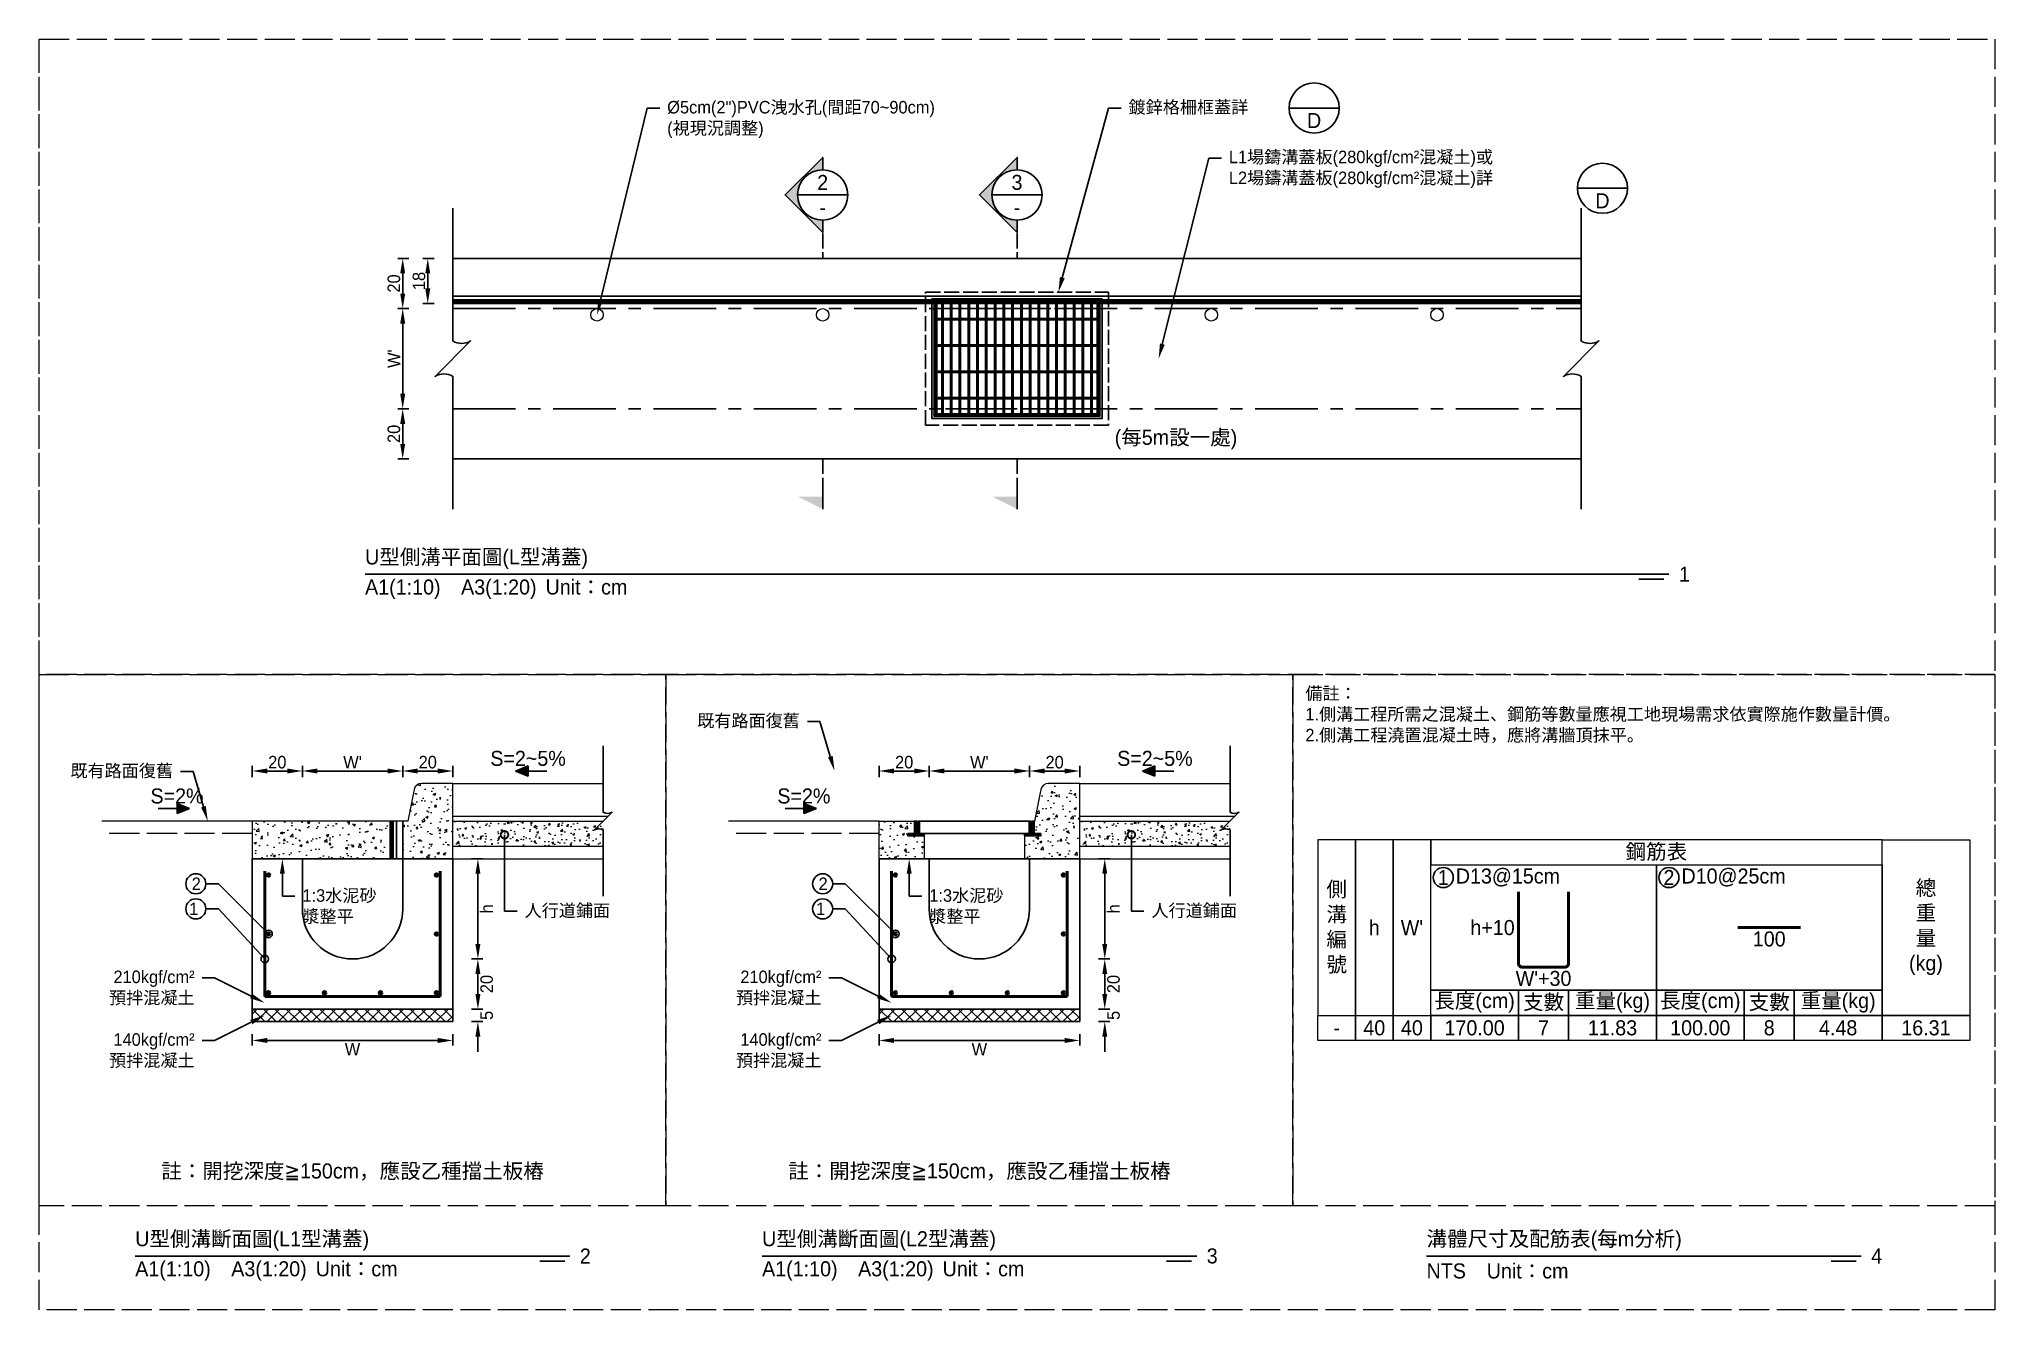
# Model space of a CAD drawing. Extents: x -8920 to 1950, y -2159 to 466.
# Drawn here: x -8920 to -8140, y -507 to 0 of the extents above; entities that cross this region are included whole.
import ezdxf
from ezdxf import colors
from ezdxf.entities.mleader import LeaderData, LeaderLine
from ezdxf.math import Vec2, Vec3

# ---------------------------------------------------------------- set-up
doc = ezdxf.new("R2010")
doc.units = 0
doc.header["$MEASUREMENT"] = 0
doc.linetypes.add('ACAD_ISO02W100', pattern=[15, 12, -3])
doc.linetypes.add('CENTERX2', pattern=[4, 2.5, -0.5, 0.5, -0.5])
for name, color, linetype, lineweight in [('一、1.基本-圖框', 7, 'Continuous', 20), ('二、1.繪圖-既有設施', 8, 'Continuous', 20), ('二、2.繪圖-施作項目', 181, 'Continuous', 30), ('二、3.繪圖-排水流向', 170, 'Continuous', 30), ('二、4.繪圖-設計鋪面', 40, 'Continuous', 20), ('二、5.繪圖-鋼筋', 60, 'Continuous', 50), ('二、6.繪圖-其他施作項目', 35, 'Continuous', 30)]:
    doc.layers.add(name, color=color, linetype=linetype, lineweight=lineweight)
doc.layers.add('一、4.基本-隱藏', color=9, linetype='ACAD_ISO02W100', lineweight=20, plot=False)
doc.layers.add('三、1.文字-說明文字', color=2, linetype='Continuous')
doc.layers.add('三、3.文字-註解文字', color=2, linetype='Continuous')
doc.styles.add('次圖名(詳圖)', font='MS PGothic.ttf', dxfattribs={"height": 6})
doc.styles.add('註解文字(詳圖)', font='MS PGothic.ttf', dxfattribs={"height": 5})
doc.dimstyles.new('註解文字(詳圖)', dxfattribs={"dimtxt": 5, "dimasz": 6, "dimexe": 2, "dimexo": 5, "dimgap": 1, "dimtad": 2, "dimzin": 0, "dimdsep": 46, "dimtxsty": '註解文字(詳圖)', "dimcen": 0.1, "dimclrd": 144, "dimclre": 144, "dimclrt": 256, "dimadec": 0, "dimazin": 0, "dimtfac": 1, "dimtofl": 0, "dimtmove": 0, "dimatfit": 3, "dimfxlon": 1, "dimtolj": 1, "dimtzin": 0, "dimlwd": -1, "dimlwe": -1, "dimarcsym": 1})
pattern_1 = [(45, (-9735.3608, 76.1543), (-2.65165, 2.65165), []), (45, (-9734.477, 76.1543), (-2.65165, 2.65165), []), (45, (-9733.593, 76.1543), (-2.65165, 2.65165), []), (45, (-9732.709, 76.1543), (-2.65165, 2.65165), [])]

msp = doc.modelspace()

# ---------------------------------------------------------------- texts
at = {"layer": '一、1.基本-圖框', "char_height": 6, "attachment_point": 5, "style": '註解文字(詳圖)'}
for s, width, insert in [('{\\fMS PGothic|b0|i0|c128|p34;鋼筋表}', 94.24964, (-8275, -324.5)), ('側溝編號', 12.98354, (-8402.5, -354.5)), ('{\\fMS PGothic|b0|i0|c128|p34;總重量(kg)}', 6, (-8167.5, -354.5)), ('{\\fMS PGothic|b0|i0|c128|p34;h}', 12.98354, (-8387.5, -354.5)), ("{\\fMS PGothic|b0|i0|c128|p34;W}'", 22.32258, (-8372.5, -354.5)), ('{\\fMS PGothic|b0|i0|c128|p34;長度(cm)}', 35.02324, (-8347.5, -384.5)), ('{\\fMS PGothic|b0|i0|c128|p34;支數}', 19.27354, (-8320, -384.5)), ('{\\fMS PGothic|b0|i0|c128|p34;重量(kg)}', 30.27214, (-8292.5, -384.5)), ('{\\fMS PGothic|b0|i0|c128|p34;長度(cm)}', 35.02324, (-8257.5, -384.5)), ('{\\fMS PGothic|b0|i0|c128|p34;支數}', 19.27354, (-8230, -384.5)), ('{\\fMS PGothic|b0|i0|c128|p34;重量(kg)}', 30.27214, (-8202.5, -384.5))]:
    msp.add_mtext_dynamic_manual_height_columns(s, width=width, gutter_width=30, heights=[0], dxfattribs=dict(at, insert=insert))
at = {"layer": '三、1.文字-說明文字', "style": '註解文字(詳圖)'}
for s, width, insert, char_height, attachment_point in [('{\\fMS PGothic|b0|i0|c128|p34;D}', 12.5857, (-8411.5, -32.5), 6, 5), ('{\\fMS PGothic|b0|i0|c128|p34;D}', 12.5857, (-8296.5, -64.5), 6, 5), ('{\\fMS PGothic|b0|i0|c128|p34;備註：\\P1.側溝工程所需之混凝土、鋼筋等數量應視工地現場需求依實際施作數量計價。\\P2.側溝工程澆置混凝土時，應將溝牆頂抹平。}', 249.57878, (-8415, -258.5), 5, 1)]:
    msp.add_mtext_dynamic_manual_height_columns(s, width=width, gutter_width=30, heights=[0], dxfattribs=dict(at, insert=insert, char_height=char_height, attachment_point=attachment_point))
at = {"layer": '三、3.文字-註解文字', "char_height": 6}
for s, width, gutter_width, insert, attachment_point, style in [('2', 6.60394, 25, (-8607.5, -57.193), 5, '註解文字(詳圖)'), ('3', 6.60394, 25, (-8530, -57.193), 5, '註解文字(詳圖)'), ('-', 6.60394, 25, (-8607.5, -67.193), 5, '註解文字(詳圖)'), ('-', 6.60394, 25, (-8530, -67.193), 5, '註解文字(詳圖)'), ('(每5m設一處)', 52.41253, 30, (-8466.595, -159.77), 5, '註解文字(詳圖)'), ('{\\fMS PGothic|b0|i0|c128|p34;U型側溝平面圖(}L{\\fMS PGothic|b0|i0|c128|p34;型溝蓋)}', 138.66243, 15, (-8790, -207.5), 4, '次圖名(詳圖)'), ('1', 3, 15, (-8266, -213.5), 4, '次圖名(詳圖)'), ('A1(1:10)\u3000A3(1:20){\\fMS PGothic|b0|i0|c128|p34;^IUnit：cm}', 136.03259, 15, (-8790, -219.5), 4, '次圖名(詳圖)'), ('1', 8.38231, 30, (-8360, -334.5), 5, '註解文字(詳圖)'), ('D13@15cm', 6.06582, 30, (-8355, -334.5), 4, '註解文字(詳圖)'), ('2', 8.38231, 30, (-8270, -334.5), 5, '註解文字(詳圖)'), ('{\\fMS PGothic|b0|i0|c128|p34;D1}0{\\fMS PGothic|b0|i0|c128|p34;@}25{\\fMS PGothic|b0|i0|c128|p34;cm}', 6.06582, 30, (-8265, -334.5), 4, '註解文字(詳圖)'), ('-', 9.06048, 30, (-8402.5, -394.5), 5, '註解文字(詳圖)'), ('40', 9.06048, 30, (-8387.5, -394.5), 5, '註解文字(詳圖)'), ('40', 9.06048, 30, (-8372.5, -394.5), 5, '註解文字(詳圖)'), ('170.00', 9.06048, 30, (-8347.5, -394.5), 5, '註解文字(詳圖)'), ('7', 9.06048, 30, (-8320, -394.5), 5, '註解文字(詳圖)'), ('11.83', 9.06048, 30, (-8292.5, -394.5), 5, '註解文字(詳圖)'), ('{\\fMS PGothic|b0|i0|c128|p34;100}.00', 9.06048, 30, (-8257.5, -394.5), 5, '註解文字(詳圖)'), ('8', 9.06048, 30, (-8230, -394.5), 5, '註解文字(詳圖)'), ('4.48', 9.06048, 30, (-8202.5, -394.5), 5, '註解文字(詳圖)'), ('16.31', 9.06048, 30, (-8167.5, -394.5), 5, '註解文字(詳圖)'), ('{\\fMS PGothic|b0|i0|c128|p34;註：開挖深度≧150cm，應設乙種擋土板樁}', 156.49231, 30, (-8795, -452), 5, '註解文字(詳圖)'), ('{\\fMS PGothic|b0|i0|c128|p34;註：開挖深度≧150cm，應設乙種擋土板樁}', 156.49231, 30, (-8545, -452), 5, '註解文字(詳圖)'), ('{\\fMS PGothic|b0|i0|c128|p34;U型側溝斷面圖(}L{\\fMS PGothic|b0|i0|c128|p34;1型溝蓋)}', 134.12151, 15, (-8881.66, -479.5), 4, '次圖名(詳圖)'), ('{\\fMS PGothic|b0|i0|c128|p34;U型側溝斷面圖(}L{\\fMS PGothic|b0|i0|c128|p34;2型溝蓋)}', 131.94411, 15, (-8631.66, -479.5), 4, '次圖名(詳圖)'), ('{\\fMS PGothic|b0|i0|c128|p34;溝體尺寸}及{\\fMS PGothic|b0|i0|c128|p34;配筋表(每m分析)}', 144.80097, 15, (-8366.66, -479.5), 4, '次圖名(詳圖)'), ('2', 3, 15, (-8704.34, -485.5), 4, '次圖名(詳圖)'), ('3', 3, 15, (-8454.34, -485.5), 4, '次圖名(詳圖)'), ('4', 3, 15, (-8189.34, -485.5), 4, '次圖名(詳圖)'), ('A1(1:10)\u3000A3(1:20){\\fMS PGothic|b0|i0|c128|p34;^IUnit：cm}', 136.03259, 15, (-8881.66, -491.5), 4, '次圖名(詳圖)'), ('A1(1:10)\u3000A3(1:20){\\fMS PGothic|b0|i0|c128|p34;^IUnit：cm}', 136.03259, 15, (-8631.66, -491.5), 4, '次圖名(詳圖)'), ('NTS{\\fMS PGothic|b0|i0|c128|p34;^IUnit：cm}', 136.03259, 15, (-8366.66, -491.5), 4, '次圖名(詳圖)')]:
    msp.add_mtext_dynamic_manual_height_columns(s, width=width, gutter_width=gutter_width, heights=[0], dxfattribs=dict(at, insert=insert, attachment_point=attachment_point, style=style))
at = {"layer": '二、3.繪圖-排水流向', "char_height": 6, "attachment_point": 5, "style": '註解文字(詳圖)'}
for s, insert in [('{\\fMS PGothic|b0|i0|c128|p34;S=2~5%}', (-8725, -287)), ('{\\fMS PGothic|b0|i0|c128|p34;S=2~5%}', (-8475, -287)), ('{\\fMS PGothic|b0|i0|c128|p34;S=2%}', (-8865, -302)), ('{\\fMS PGothic|b0|i0|c128|p34;S=2%}', (-8615, -302))]:
    msp.add_mtext_dynamic_manual_height_columns(s, width=10.17412, gutter_width=30, heights=[0], dxfattribs=dict(at, insert=insert))
at = {"layer": '二、5.繪圖-鋼筋', "char_height": 6, "style": '註解文字(詳圖)'}
for s, width, insert, attachment_point in [('h+10', 8.87231, (-8331.5, -354.5), 6), ('100', 3.56631, (-8230, -356), 2), ("{\\fMS PGothic|b0|i0|c128|p34;W}'+3{\\fMS PGothic|b0|i0|c128|p34;0}", 3.56631, (-8320, -371.75), 2)]:
    msp.add_mtext_dynamic_manual_height_columns(s, width=width, gutter_width=30, heights=[0], dxfattribs=dict(at, insert=insert, attachment_point=attachment_point))

# ---------------------------------------------------------------- blocks, each defined once
blk = doc.blocks.new('*D210')
at = {"layer": 'Defpoints', "color": 0, "transparency": 16777216}
for p in [(-8755, -87.5), (-8775, -107.5), (-8755, -107.5)]:
    blk.add_point(p, dxfattribs=at)
at = {"layer": '三、3.文字-註解文字', "color": 144, "transparency": 16777216}
for p, q in [((-8772.5, -87.5), (-8777, -87.5)), ((-8775, -93.5), (-8775, -101.5)), ((-8772.5, -107.5), (-8777, -107.5))]:
    blk.add_line(p, q, dxfattribs=at)
for points in [[(-8776, -93.5), (-8774, -93.5), (-8775, -87.5)], [(-8776, -101.5), (-8774, -101.5), (-8775, -107.5)]]:
    blk.add_solid(points, dxfattribs=at)
at = {"layer": '三、3.文字-註解文字', "transparency": 16777216, "insert": (-8778.5, -97.5), "char_height": 5, "attachment_point": 5, "rotation": 90, "style": '註解文字(詳圖)'}
blk.add_mtext('\\A1;20', dxfattribs=at)
blk = doc.blocks.new('*D211')
at = {"layer": 'Defpoints', "color": 0, "transparency": 16777216}
for p in [(-8755, -107.5), (-8775, -147.5), (-8755, -147.5)]:
    blk.add_point(p, dxfattribs=at)
at = {"layer": '三、3.文字-註解文字', "color": 144, "transparency": 16777216}
for p, q in [((-8772.5, -107.5), (-8777, -107.5)), ((-8775, -113.5), (-8775, -141.5)), ((-8772.5, -147.5), (-8777, -147.5))]:
    blk.add_line(p, q, dxfattribs=at)
for points in [[(-8776, -113.5), (-8774, -113.5), (-8775, -107.5)], [(-8776, -141.5), (-8774, -141.5), (-8775, -147.5)]]:
    blk.add_solid(points, dxfattribs=at)
at = {"layer": '三、3.文字-註解文字', "transparency": 16777216, "insert": (-8778.5, -127.5), "char_height": 5, "attachment_point": 5, "rotation": 90, "style": '註解文字(詳圖)'}
blk.add_mtext("\\A1;W'", dxfattribs=at)
blk = doc.blocks.new('*D212')
at = {"layer": 'Defpoints', "color": 0, "transparency": 16777216}
for p in [(-8755, -147.5), (-8775, -167.5), (-8755, -167.5)]:
    blk.add_point(p, dxfattribs=at)
at = {"layer": '三、3.文字-註解文字', "color": 144, "transparency": 16777216}
for p, q in [((-8772.5, -147.5), (-8777, -147.5)), ((-8775, -153.5), (-8775, -161.5)), ((-8772.5, -167.5), (-8777, -167.5))]:
    blk.add_line(p, q, dxfattribs=at)
for points in [[(-8776, -153.5), (-8774, -153.5), (-8775, -147.5)], [(-8776, -161.5), (-8774, -161.5), (-8775, -167.5)]]:
    blk.add_solid(points, dxfattribs=at)
at = {"layer": '三、3.文字-註解文字', "transparency": 16777216, "insert": (-8778.5, -157.5), "char_height": 5, "attachment_point": 5, "rotation": 90, "style": '註解文字(詳圖)'}
blk.add_mtext('\\A1;20', dxfattribs=at)
blk = doc.blocks.new('*D213')
at = {"layer": 'Defpoints', "color": 0, "transparency": 16777216}
for p in [(-8565, -292), (-8565, -327), (-8525, -327)]:
    blk.add_point(p, dxfattribs=at)
at = {"layer": '三、3.文字-註解文字', "color": 144, "transparency": 16777216}
for p, q in [((-8565, -294.5), (-8565, -290)), ((-8531, -292), (-8559, -292)), ((-8525, -294.5), (-8525, -290))]:
    blk.add_line(p, q, dxfattribs=at)
for points in [[(-8559, -291), (-8559, -293), (-8565, -292)], [(-8531, -291), (-8531, -293), (-8525, -292)]]:
    blk.add_solid(points, dxfattribs=at)
at = {"layer": '三、3.文字-註解文字', "transparency": 16777216, "insert": (-8545, -288.5), "char_height": 5, "attachment_point": 5, "style": '註解文字(詳圖)'}
blk.add_mtext("\\A1;W'", dxfattribs=at)
blk = doc.blocks.new('*D214')
at = {"layer": 'Defpoints', "color": 0, "transparency": 16777216}
for p in [(-8585, -292), (-8585, -327), (-8565, -327)]:
    blk.add_point(p, dxfattribs=at)
at = {"layer": '三、3.文字-註解文字', "color": 144, "transparency": 16777216}
for p, q in [((-8585, -294.5), (-8585, -290)), ((-8571, -292), (-8579, -292)), ((-8565, -294.5), (-8565, -290))]:
    blk.add_line(p, q, dxfattribs=at)
for points in [[(-8579, -291), (-8579, -293), (-8585, -292)], [(-8571, -291), (-8571, -293), (-8565, -292)]]:
    blk.add_solid(points, dxfattribs=at)
at = {"layer": '三、3.文字-註解文字', "transparency": 16777216, "insert": (-8575, -288.5), "char_height": 5, "attachment_point": 5, "style": '註解文字(詳圖)'}
blk.add_mtext('\\A1;20', dxfattribs=at)
blk = doc.blocks.new('*D215')
at = {"layer": 'Defpoints', "color": 0, "transparency": 16777216}
for p in [(-8545, -327), (-8495, -327), (-8545, -367)]:
    blk.add_point(p, dxfattribs=at)
at = {"layer": '三、3.文字-註解文字', "color": 144, "transparency": 16777216}
for p, q in [((-8497.5, -327), (-8493, -327)), ((-8495, -361), (-8495, -333)), ((-8497.5, -367), (-8493, -367))]:
    blk.add_line(p, q, dxfattribs=at)
for points in [[(-8496, -333), (-8494, -333), (-8495, -327)], [(-8496, -361), (-8494, -361), (-8495, -367)]]:
    blk.add_solid(points, dxfattribs=at)
at = {"layer": '三、3.文字-註解文字', "transparency": 16777216, "insert": (-8491.5, -347), "char_height": 5, "attachment_point": 5, "rotation": 90, "style": '註解文字(詳圖)'}
blk.add_mtext('\\A1;h', dxfattribs=at)
blk = doc.blocks.new('*D216')
at = {"layer": 'Defpoints', "color": 0, "transparency": 16777216}
for p in [(-8545, -367), (-8545, -387), (-8495, -387)]:
    blk.add_point(p, dxfattribs=at)
at = {"layer": '三、3.文字-註解文字', "color": 144, "transparency": 16777216}
for p, q in [((-8497.5, -367), (-8493, -367)), ((-8495, -373), (-8495, -381)), ((-8497.5, -387), (-8493, -387))]:
    blk.add_line(p, q, dxfattribs=at)
for points in [[(-8496, -373), (-8494, -373), (-8495, -367)], [(-8496, -381), (-8494, -381), (-8495, -387)]]:
    blk.add_solid(points, dxfattribs=at)
at = {"layer": '三、3.文字-註解文字', "transparency": 16777216, "insert": (-8491.5, -377), "char_height": 5, "attachment_point": 5, "rotation": 90, "style": '註解文字(詳圖)'}
blk.add_mtext('\\A1;20', dxfattribs=at)
blk = doc.blocks.new('*D217')
at = {"layer": 'Defpoints', "color": 0, "transparency": 16777216}
for p in [(-8545, -387), (-8545, -392), (-8495, -392)]:
    blk.add_point(p, dxfattribs=at)
at = {"layer": '三、3.文字-註解文字', "color": 144, "transparency": 16777216}
for p, q in [((-8495, -381), (-8495, -375)), ((-8497.5, -387), (-8493, -387)), ((-8497.5, -392), (-8493, -392)), ((-8495, -398), (-8495, -404))]:
    blk.add_line(p, q, dxfattribs=at)
for points in [[(-8496, -381), (-8494, -381), (-8495, -387)], [(-8496, -398), (-8494, -398), (-8495, -392)]]:
    blk.add_solid(points, dxfattribs=at)
at = {"layer": '三、3.文字-註解文字', "transparency": 16777216, "insert": (-8491.5, -389.5), "char_height": 5, "attachment_point": 5, "rotation": 90, "style": '註解文字(詳圖)'}
blk.add_mtext('\\A1;5', dxfattribs=at)
blk = doc.blocks.new('*D218')
at = {"layer": 'Defpoints', "color": 0, "transparency": 16777216}
for p in [(-8585, -392), (-8505, -392), (-8585, -399.5)]:
    blk.add_point(p, dxfattribs=at)
at = {"layer": '三、3.文字-註解文字', "color": 144, "transparency": 16777216}
for p, q in [((-8585, -397), (-8585, -401.5)), ((-8505, -397), (-8505, -401.5)), ((-8511, -399.5), (-8579, -399.5))]:
    blk.add_line(p, q, dxfattribs=at)
for points in [[(-8579, -398.5), (-8579, -400.5), (-8585, -399.5)], [(-8511, -398.5), (-8511, -400.5), (-8505, -399.5)]]:
    blk.add_solid(points, dxfattribs=at)
at = {"layer": '三、3.文字-註解文字', "transparency": 16777216, "insert": (-8545, -403), "char_height": 5, "attachment_point": 5, "style": '註解文字(詳圖)'}
blk.add_mtext('\\A1;W', dxfattribs=at)
blk = doc.blocks.new('排水流向')
at = {"layer": '二、3.繪圖-排水流向'}
h = blk.add_hatch(color=256, dxfattribs=at)
h.dxf.hatch_style = 1
h.paths.add_polyline_path([(0, 1), (0, -1), (2.5, 0)])
for points in [[(-3.75, 0), (0, 0)], [(0, 1), (0, -1)], [(2.5, 0), (0, 1)], [(2.5, 0), (0, -1)]]:
    blk.add_lwpolyline(points, dxfattribs=at)
blk = doc.blocks.new('*D225')
at = {"layer": 'Defpoints', "color": 0, "transparency": 16777216}
for p in [(-8755, -87.5), (-8765, -105.5), (-8755, -105.5)]:
    blk.add_point(p, dxfattribs=at)
at = {"layer": '三、3.文字-註解文字', "color": 144, "transparency": 16777216}
for p, q in [((-8762.5, -87.5), (-8767, -87.5)), ((-8765, -93.5), (-8765, -99.5)), ((-8762.5, -105.5), (-8767, -105.5))]:
    blk.add_line(p, q, dxfattribs=at)
for points in [[(-8766, -93.5), (-8764, -93.5), (-8765, -87.5)], [(-8766, -99.5), (-8764, -99.5), (-8765, -105.5)]]:
    blk.add_solid(points, dxfattribs=at)
at = {"layer": '三、3.文字-註解文字', "transparency": 16777216, "insert": (-8768.5, -96.5), "char_height": 5, "attachment_point": 5, "rotation": 90, "style": '註解文字(詳圖)'}
blk.add_mtext('\\A1;18', dxfattribs=at)
blk = doc.blocks.new('*D271')
at = {"layer": 'Defpoints', "color": 0, "transparency": 16777216}
for p in [(-8525, -292), (-8525, -327), (-8505, -327)]:
    blk.add_point(p, dxfattribs=at)
at = {"layer": '三、3.文字-註解文字', "color": 144, "transparency": 16777216}
for p, q in [((-8525, -294.5), (-8525, -290)), ((-8511, -292), (-8519, -292)), ((-8505, -294.5), (-8505, -290))]:
    blk.add_line(p, q, dxfattribs=at)
for points in [[(-8519, -291), (-8519, -293), (-8525, -292)], [(-8511, -291), (-8511, -293), (-8505, -292)]]:
    blk.add_solid(points, dxfattribs=at)
at = {"layer": '三、3.文字-註解文字', "transparency": 16777216, "insert": (-8515, -288.5), "char_height": 5, "attachment_point": 5, "style": '註解文字(詳圖)'}
blk.add_mtext('\\A1;20', dxfattribs=at)
blk = doc.blocks.new('_DotSmall')
at = {"color": 0, "linetype": 'ByBlock', "const_width": 0.5}
blk.add_lwpolyline([(-0.0625, 0, 1), (0.0625, 0, 1)], format="xyb", close=True, dxfattribs=at)
blk = doc.blocks.new('*D365')
at = {"layer": 'Defpoints', "color": 0, "transparency": 16777216}
for p in [(-8815, -292), (-8815, -327), (-8775, -327)]:
    blk.add_point(p, dxfattribs=at)
at = {"layer": '三、3.文字-註解文字', "color": 144, "transparency": 16777216}
for p, q in [((-8815, -294.5), (-8815, -290)), ((-8781, -292), (-8809, -292)), ((-8775, -294.5), (-8775, -290))]:
    blk.add_line(p, q, dxfattribs=at)
for points in [[(-8809, -291), (-8809, -293), (-8815, -292)], [(-8781, -291), (-8781, -293), (-8775, -292)]]:
    blk.add_solid(points, dxfattribs=at)
at = {"layer": '三、3.文字-註解文字', "transparency": 16777216, "insert": (-8795, -288.5), "char_height": 5, "attachment_point": 5, "style": '註解文字(詳圖)'}
blk.add_mtext("\\A1;W'", dxfattribs=at)
blk = doc.blocks.new('*D366')
at = {"layer": 'Defpoints', "color": 0, "transparency": 16777216}
for p in [(-8835, -292), (-8835, -327), (-8815, -327)]:
    blk.add_point(p, dxfattribs=at)
at = {"layer": '三、3.文字-註解文字', "color": 144, "transparency": 16777216}
for p, q in [((-8835, -294.5), (-8835, -290)), ((-8821, -292), (-8829, -292)), ((-8815, -294.5), (-8815, -290))]:
    blk.add_line(p, q, dxfattribs=at)
for points in [[(-8829, -291), (-8829, -293), (-8835, -292)], [(-8821, -291), (-8821, -293), (-8815, -292)]]:
    blk.add_solid(points, dxfattribs=at)
at = {"layer": '三、3.文字-註解文字', "transparency": 16777216, "insert": (-8825, -288.5), "char_height": 5, "attachment_point": 5, "style": '註解文字(詳圖)'}
blk.add_mtext('\\A1;20', dxfattribs=at)
blk = doc.blocks.new('*D367')
at = {"layer": 'Defpoints', "color": 0, "transparency": 16777216}
for p in [(-8835, -392), (-8755, -392), (-8835, -399.5)]:
    blk.add_point(p, dxfattribs=at)
at = {"layer": '三、3.文字-註解文字', "color": 144, "transparency": 16777216}
for p, q in [((-8835, -397), (-8835, -401.5)), ((-8755, -397), (-8755, -401.5)), ((-8761, -399.5), (-8829, -399.5))]:
    blk.add_line(p, q, dxfattribs=at)
for points in [[(-8829, -398.5), (-8829, -400.5), (-8835, -399.5)], [(-8761, -398.5), (-8761, -400.5), (-8755, -399.5)]]:
    blk.add_solid(points, dxfattribs=at)
at = {"layer": '三、3.文字-註解文字', "transparency": 16777216, "insert": (-8795, -403), "char_height": 5, "attachment_point": 5, "style": '註解文字(詳圖)'}
blk.add_mtext('\\A1;W', dxfattribs=at)
blk = doc.blocks.new('*D368')
at = {"layer": 'Defpoints', "color": 0, "transparency": 16777216}
for p in [(-8775, -292), (-8775, -327), (-8755, -327)]:
    blk.add_point(p, dxfattribs=at)
at = {"layer": '三、3.文字-註解文字', "color": 144, "transparency": 16777216}
for p, q in [((-8775, -294.5), (-8775, -290)), ((-8761, -292), (-8769, -292)), ((-8755, -294.5), (-8755, -290))]:
    blk.add_line(p, q, dxfattribs=at)
for points in [[(-8769, -291), (-8769, -293), (-8775, -292)], [(-8761, -291), (-8761, -293), (-8755, -292)]]:
    blk.add_solid(points, dxfattribs=at)
at = {"layer": '三、3.文字-註解文字', "transparency": 16777216, "insert": (-8765, -288.5), "char_height": 5, "attachment_point": 5, "style": '註解文字(詳圖)'}
blk.add_mtext('\\A1;20', dxfattribs=at)
blk = doc.blocks.new('*D369')
at = {"layer": 'Defpoints', "color": 0, "transparency": 16777216}
for p in [(-8795, -327), (-8745, -327), (-8795, -367)]:
    blk.add_point(p, dxfattribs=at)
at = {"layer": '三、3.文字-註解文字', "color": 144, "transparency": 16777216}
for p, q in [((-8747.5, -327), (-8743, -327)), ((-8745, -361), (-8745, -333)), ((-8747.5, -367), (-8743, -367))]:
    blk.add_line(p, q, dxfattribs=at)
for points in [[(-8746, -333), (-8744, -333), (-8745, -327)], [(-8746, -361), (-8744, -361), (-8745, -367)]]:
    blk.add_solid(points, dxfattribs=at)
at = {"layer": '三、3.文字-註解文字', "transparency": 16777216, "insert": (-8741.5, -347), "char_height": 5, "attachment_point": 5, "rotation": 90, "style": '註解文字(詳圖)'}
blk.add_mtext('\\A1;h', dxfattribs=at)
blk = doc.blocks.new('*D370')
at = {"layer": 'Defpoints', "color": 0, "transparency": 16777216}
for p in [(-8795, -367), (-8795, -387), (-8745, -387)]:
    blk.add_point(p, dxfattribs=at)
at = {"layer": '三、3.文字-註解文字', "color": 144, "transparency": 16777216}
for p, q in [((-8747.5, -367), (-8743, -367)), ((-8745, -373), (-8745, -381)), ((-8747.5, -387), (-8743, -387))]:
    blk.add_line(p, q, dxfattribs=at)
for points in [[(-8746, -373), (-8744, -373), (-8745, -367)], [(-8746, -381), (-8744, -381), (-8745, -387)]]:
    blk.add_solid(points, dxfattribs=at)
at = {"layer": '三、3.文字-註解文字', "transparency": 16777216, "insert": (-8741.5, -377), "char_height": 5, "attachment_point": 5, "rotation": 90, "style": '註解文字(詳圖)'}
blk.add_mtext('\\A1;20', dxfattribs=at)
blk = doc.blocks.new('*D371')
at = {"layer": 'Defpoints', "color": 0, "transparency": 16777216}
for p in [(-8795, -387), (-8795, -392), (-8745, -392)]:
    blk.add_point(p, dxfattribs=at)
at = {"layer": '三、3.文字-註解文字', "color": 144, "transparency": 16777216}
for p, q in [((-8745, -381), (-8745, -375)), ((-8747.5, -387), (-8743, -387)), ((-8747.5, -392), (-8743, -392)), ((-8745, -398), (-8745, -404))]:
    blk.add_line(p, q, dxfattribs=at)
for points in [[(-8746, -381), (-8744, -381), (-8745, -387)], [(-8746, -398), (-8744, -398), (-8745, -392)]]:
    blk.add_solid(points, dxfattribs=at)
at = {"layer": '三、3.文字-註解文字', "transparency": 16777216, "insert": (-8741.5, -389.5), "char_height": 5, "attachment_point": 5, "rotation": 90, "style": '註解文字(詳圖)'}
blk.add_mtext('\\A1;5', dxfattribs=at)
blk = doc.blocks.new('_Small')
at = {"color": 0, "linetype": 'ByBlock', "lineweight": -2}
blk.add_circle((0, 0), 0.25, dxfattribs=at)

# ---------------------------------------------------------------- dimensions: what is measured, and where the dimension line sits
at = {"layer": '三、3.文字-註解文字'}
for base, p1, p2, text, picture, middle in [((-8775, -107.5), (-8755, -87.5), (-8755, -107.5), '20', '*D210', (-8778.5, -97.5)), ((-8765, -105.5), (-8755, -87.5), (-8755, -105.5), '18', '*D225', (-8768.5, -96.5)), ((-8775, -147.5), (-8755, -107.5), (-8755, -147.5), "W'", '*D211', (-8778.5, -127.5)), ((-8775, -167.5), (-8755, -147.5), (-8755, -167.5), '20', '*D212', (-8778.5, -157.5)), ((-8745, -327), (-8795, -367), (-8795, -327), 'h', '*D369', (-8741.5, -347)), ((-8495, -327), (-8545, -367), (-8545, -327), 'h', '*D215', (-8491.5, -347)), ((-8745, -387), (-8795, -367), (-8795, -387), '20', '*D370', (-8741.5, -377)), ((-8495, -387), (-8545, -367), (-8545, -387), '20', '*D216', (-8491.5, -377)), ((-8745, -392), (-8795, -387), (-8795, -392), '5', '*D371', (-8741.5, -389.5)), ((-8495, -392), (-8545, -387), (-8545, -392), '5', '*D217', (-8491.5, -389.5))]:
    dim = msp.add_linear_dim(base=base, p1=p1, p2=p2, angle=90, text=text, dimstyle='註解文字(詳圖)', dxfattribs=at)
    dim.commit()
    dim.dimension.update_dxf_attribs({"geometry": picture, "text_midpoint": middle})
for base, p1, p2, text, picture, middle in [((-8835, -292), (-8815, -327), (-8835, -327), '20', '*D366', (-8825, -288.5)), ((-8815, -292), (-8775, -327), (-8815, -327), "W'", '*D365', (-8795, -288.5)), ((-8775, -292), (-8755, -327), (-8775, -327), '20', '*D368', (-8765, -288.5)), ((-8585, -292), (-8565, -327), (-8585, -327), '20', '*D214', (-8575, -288.5)), ((-8565, -292), (-8525, -327), (-8565, -327), "W'", '*D213', (-8545, -288.5)), ((-8525, -292), (-8505, -327), (-8525, -327), '20', '*D271', (-8515, -288.5)), ((-8835, -399.5), (-8755, -392), (-8835, -392), 'W', '*D367', (-8795, -403)), ((-8585, -399.5), (-8505, -392), (-8585, -392), 'W', '*D218', (-8545, -403))]:
    dim = msp.add_linear_dim(base=base, p1=p1, p2=p2, text=text, dimstyle='註解文字(詳圖)', dxfattribs=at)
    dim.commit()
    dim.dimension.update_dxf_attribs({"geometry": picture, "text_midpoint": middle})

# ---------------------------------------------------------------- hatches: boundary and pattern name
at = {"layer": '三、3.文字-註解文字'}
h = msp.add_hatch(color=256, dxfattribs=at)
h.dxf.hatch_style = 1
h.paths.add_polyline_path([(-8607.5, -47.193), (-8622.5, -62.193), (-8607.5, -77.193), (-8607.5, -72.193, -0.4142136), (-8617.5, -62.193, -0.4142136), (-8607.5, -52.193)])
h = msp.add_hatch(color=256, dxfattribs=at)
h.dxf.hatch_style = 1
h.paths.add_polyline_path([(-8530, -47.193), (-8545, -62.193), (-8530, -77.193), (-8530, -72.193, -0.4142136), (-8540, -62.193, -0.4142136), (-8530, -52.193)])
h = msp.add_hatch(color=256, dxfattribs=at)
h.dxf.hatch_style = 1
h.paths.add_polyline_path([(-8617.5, -182.5), (-8607.5, -187.5), (-8607.5, -182.5)])
h = msp.add_hatch(color=256, dxfattribs=at)
h.dxf.hatch_style = 1
h.paths.add_polyline_path([(-8540, -182.5), (-8530, -187.5), (-8530, -182.5)])
at = {"layer": '二、1.繪圖-既有設施'}
h = msp.add_hatch(dxfattribs=at)
h.set_pattern_fill('AR-CONC', color=256, scale=0.05)
h.set_pattern_definition([(50, (-7004.377, -1625.479), (9.109233, -0.796954), [0.9525, -10.4775]), (355, (-7004.377, -1625.479), (-1.76217, 9.552842), [0.762, -8.38203]), (100.45144, (-7003.618, -1625.5455), (7.347062, 8.755888), [0.8095, -8.904512]), (46.1842, (-7004.377, -1622.939), (13.55395, -2.102116), [1.42875, -15.71625]), (96.63556, (-7003.247, -1623.114), (11.87021, 12.37131), [1.21425, -13.35678]), (351.18415, (-7004.377, -1622.939), (11.87021, 12.37131), [1.143, -12.57299]), (21, (-7003.107, -1623.574), (7.58072, -5.11326), [0.9525, -10.4775]), (326, (-7003.107, -1623.574), (3.0901, 9.2094), [0.762, -8.382]), (71.45144, (-7002.475, -1624), (10.67082, 4.09614), [0.8095, -8.904497]), (37.5, (-7004.3767, -1625.479), (0.15443, 4.227752), [0, -8.2804, 0, -8.509, 0, -8.41375]), (7.5, (-7004.3767, -1625.479), (3.340983, 5.009029), [0, -4.8514, 0, -8.0899, 0, -3.20675]), (327.5, (-7007.209, -1625.479), (6.77953, -0.286437), [0, -3.175, 0, -9.906, 0, -13.1445]), (317.5, (-7008.479, -1625.479), (7.406459, 1.271325), [0, -4.1275, 0, -6.5786, 0, -9.3345])])
h.paths.add_polyline_path([(-8780, -327), (-8780, -312), (-8835, -312), (-8835, -327)])
h.paths.add_polyline_path([(-8755, -312), (-8755, -297), (-8767.541, -297, 0.3575108), (-8770.482, -299.412), (-8773, -312), (-8775, -312), (-8775, -327), (-8755, -327)])
h = msp.add_hatch(dxfattribs=at)
h.set_pattern_fill('AR-CONC', color=256, scale=0.05)
h.set_pattern_definition([(50, (-6866.001, -1619.962), (9.109233, -0.796954), [0.9525, -10.4775]), (355, (-6866.001, -1619.962), (-1.76217, 9.552842), [0.762, -8.38203]), (100.45144, (-6865.2415, -1620.028), (7.347062, 8.755888), [0.8095, -8.904512]), (46.1842, (-6866.001, -1617.422), (13.55395, -2.102116), [1.42875, -15.71625]), (96.63556, (-6864.871, -1617.597), (11.87021, 12.37131), [1.21425, -13.35678]), (351.18415, (-6866, -1617.422), (11.87021, 12.37131), [1.143, -12.57299]), (21, (-6864.731, -1618.057), (7.58072, -5.11326), [0.9525, -10.4775]), (326, (-6864.731, -1618.057), (3.0901, 9.2094), [0.762, -8.382]), (71.45144, (-6864.099, -1618.483), (10.67082, 4.09614), [0.8095, -8.904497]), (37.5, (-6866.0006, -1619.962), (0.15443, 4.227752), [0, -8.2804, 0, -8.509, 0, -8.41375]), (7.5, (-6866.0006, -1619.962), (3.340983, 5.009029), [0, -4.8514, 0, -8.0899, 0, -3.20675]), (327.5, (-6868.8327, -1619.962), (6.77953, -0.286437), [0, -3.175, 0, -9.906, 0, -13.1445]), (317.5, (-6870.103, -1619.962), (7.406459, 1.271325), [0, -4.1275, 0, -6.5786, 0, -9.3345])])
h.paths.add_polyline_path([(-8585, -327), (-8567, -327), (-8567, -317.9), (-8573.5, -317.9), (-8573.5, -317), (-8570.9, -317), (-8570.9, -312), (-8585, -312)])
h.paths.add_polyline_path([(-8505, -312), (-8505, -297), (-8517.541, -297, 0.3575108), (-8520.482, -299.412), (-8523, -312), (-8523.1, -312), (-8523.1, -317), (-8520.5, -317), (-8520.5, -317.9), (-8527, -317.9), (-8527, -327), (-8505, -327)])
at = {"layer": '二、2.繪圖-施作項目'}
h = msp.add_hatch(dxfattribs=at)
h.set_pattern_fill('ANSI37', color=256)
h.set_pattern_definition([(45, (-8679.0888, 193.5207), (-2.245064, 2.245064), []), (135, (-8679.0888, 193.5207), (-2.245064, -2.245064), [])])
h.paths.add_polyline_path([(-8755, -392), (-8835, -392), (-8835, -387), (-8755, -387)])
h = msp.add_hatch(dxfattribs=at)
h.set_pattern_fill('ANSI37', color=256)
h.set_pattern_definition([(45, (-8429.0888, 193.5207), (-2.245064, 2.245064), []), (135, (-8429.0888, 193.5207), (-2.245064, -2.245064), [])])
h.paths.add_polyline_path([(-8505, -392), (-8585, -392), (-8585, -387), (-8505, -387)])
at = {"layer": '二、4.繪圖-設計鋪面'}
h = msp.add_hatch(dxfattribs=at)
h.set_pattern_fill('AR-CONC', color=256)
h.set_pattern_definition([(50, (-8889.145, 123.4644), (7.1726, -0.62752), [0.75, -8.25]), (355, (-8889.145, 123.4644), (-1.38751, 7.52192), [0.6, -6.6]), (100.4514, (-8888.547, 123.412), (5.78509, 6.8944), [0.6374, -7.01142]), (46.1842, (-8889.145, 125.464), (10.67241, -1.6552), [1.125, -12.375]), (96.6356, (-8888.256, 125.326), (9.34662, 9.74119), [0.9561, -10.51714]), (351.1842, (-8889.145, 125.464), (9.34662, 9.74119), [0.9, -9.9]), (21, (-8888.145, 124.9644), (5.96907, -4.02619), [0.75, -8.25]), (326, (-8888.145, 124.9644), (2.43315, 7.2515), [0.6, -6.6]), (71.4514, (-8887.6476, 124.629), (8.40222, 3.22531), [0.6374, -7.01142]), (37.5, (-8889.145, 123.4644), (0.121599, 3.328939), [0, -6.52, 0, -6.7, 0, -6.625]), (7.5, (-8889.145, 123.4644), (2.630695, 3.944117), [0, -3.82, 0, -6.37, 0, -2.525]), (327.5, (-8891.375, 123.4644), (5.338224, -0.225549), [0, -2.5, 0, -7.8, 0, -10.35]), (317.5, (-8892.375, 123.4644), (5.83186, 1.00105), [0, -3.25, 0, -5.18, 0, -7.35])])
h.paths.add_polyline_path([(-8695, -312), (-8755, -312), (-8755, -319.5), (-8745, -319.5), (-8745, -322), (-8695, -322)])
h.paths.add_polyline_path([(-8745, -319.5), (-8755, -319.5), (-8755, -322), (-8745, -322)], flags=17)
h = msp.add_hatch(dxfattribs=at)
h.set_pattern_fill('AR-CONC', color=256)
h.set_pattern_definition([(50, (-8639.145, 123.4644), (7.1726, -0.62752), [0.75, -8.25]), (355, (-8639.145, 123.4644), (-1.38751, 7.52192), [0.6, -6.6]), (100.4514, (-8638.547, 123.412), (5.78509, 6.8944), [0.6374, -7.01142]), (46.1842, (-8639.145, 125.464), (10.67241, -1.6552), [1.125, -12.375]), (96.6356, (-8638.256, 125.326), (9.34662, 9.74119), [0.9561, -10.51714]), (351.1842, (-8639.145, 125.464), (9.34662, 9.74119), [0.9, -9.9]), (21, (-8638.145, 124.9644), (5.96907, -4.02619), [0.75, -8.25]), (326, (-8638.145, 124.9644), (2.43315, 7.2515), [0.6, -6.6]), (71.4514, (-8637.6476, 124.629), (8.40222, 3.22531), [0.6374, -7.01142]), (37.5, (-8639.145, 123.4644), (0.121599, 3.328939), [0, -6.52, 0, -6.7, 0, -6.625]), (7.5, (-8639.145, 123.4644), (2.630695, 3.944117), [0, -3.82, 0, -6.37, 0, -2.525]), (327.5, (-8641.375, 123.4644), (5.338224, -0.225549), [0, -2.5, 0, -7.8, 0, -10.35]), (317.5, (-8642.375, 123.4644), (5.83186, 1.00105), [0, -3.25, 0, -5.18, 0, -7.35])])
h.paths.add_polyline_path([(-8445, -312), (-8505, -312), (-8505, -319.5), (-8495, -319.5), (-8495, -322), (-8445, -322)])
h.paths.add_polyline_path([(-8495, -319.5), (-8505, -319.5), (-8505, -322), (-8495, -322)], flags=17)
at = {"layer": '二、5.繪圖-鋼筋'}
h = msp.add_hatch(color=256, dxfattribs=at)
h.dxf.hatch_style = 1
h.paths.add_polyline_path([(-8828, -333.5, 1), (-8829, -333.5, 1)])
h = msp.add_hatch(color=256, dxfattribs=at)
h.dxf.hatch_style = 1
h.paths.add_polyline_path([(-8761, -333.5, 1), (-8762, -333.5, 1)])
h = msp.add_hatch(color=256, dxfattribs=at)
h.dxf.hatch_style = 1
h.paths.add_polyline_path([(-8578, -333.5, 1), (-8579, -333.5, 1)])
h = msp.add_hatch(color=256, dxfattribs=at)
h.dxf.hatch_style = 1
h.paths.add_polyline_path([(-8511, -333.5, 1), (-8512, -333.5, 1)])
h = msp.add_hatch(color=256, dxfattribs=at)
h.dxf.hatch_style = 1
h.paths.add_polyline_path([(-8828, -357, 1), (-8829, -357, 1)])
h = msp.add_hatch(color=256, dxfattribs=at)
h.dxf.hatch_style = 1
h.paths.add_polyline_path([(-8761, -357, 1), (-8762, -357, 1)])
h = msp.add_hatch(color=256, dxfattribs=at)
h.dxf.hatch_style = 1
h.paths.add_polyline_path([(-8578, -357, 1), (-8579, -357, 1)])
h = msp.add_hatch(color=256, dxfattribs=at)
h.dxf.hatch_style = 1
h.paths.add_polyline_path([(-8511, -357, 1), (-8512, -357, 1)])
h = msp.add_hatch(color=256, dxfattribs=at)
h.dxf.hatch_style = 1
h.paths.add_polyline_path([(-8828, -380.5, 1), (-8829, -380.5, 1)])
h = msp.add_hatch(color=256, dxfattribs=at)
h.dxf.hatch_style = 1
h.paths.add_polyline_path([(-8805.67, -380.5, 1), (-8806.67, -380.5, 1)])
h = msp.add_hatch(color=256, dxfattribs=at)
h.dxf.hatch_style = 1
h.paths.add_polyline_path([(-8783.34, -380.5, 1), (-8784.34, -380.5, 1)])
h = msp.add_hatch(color=256, dxfattribs=at)
h.dxf.hatch_style = 1
h.paths.add_polyline_path([(-8761, -380.5, 1), (-8762, -380.5, 1)])
h = msp.add_hatch(color=256, dxfattribs=at)
h.dxf.hatch_style = 1
h.paths.add_polyline_path([(-8578, -380.5, 1), (-8579, -380.5, 1)])
h = msp.add_hatch(color=256, dxfattribs=at)
h.dxf.hatch_style = 1
h.paths.add_polyline_path([(-8555.67, -380.5, 1), (-8556.67, -380.5, 1)])
h = msp.add_hatch(color=256, dxfattribs=at)
h.dxf.hatch_style = 1
h.paths.add_polyline_path([(-8533.34, -380.5, 1), (-8534.34, -380.5, 1)])
h = msp.add_hatch(color=256, dxfattribs=at)
h.dxf.hatch_style = 1
h.paths.add_polyline_path([(-8511, -380.5, 1), (-8512, -380.5, 1)])
at = {"layer": '二、6.繪圖-其他施作項目'}
h = msp.add_hatch(color=256, dxfattribs=at)
h.dxf.hatch_style = 1
h.paths.add_polyline_path([(-8563.9, -151.4), (-8496.1, -151.4), (-8496.1, -103.6), (-8563.9, -103.6)])
h.paths.add_polyline_path([(-8563, -150.5), (-8497, -150.5), (-8497, -104.5), (-8563, -104.5)], flags=16)
h.paths.add_polyline_path([(-8560, -107.5), (-8500, -107.5), (-8500, -147.5), (-8560, -147.5)], flags=0)
h = msp.add_hatch(dxfattribs=at)
h.set_pattern_fill('ANSI34', color=256, scale=5)
h.set_pattern_definition(pattern_1)
h.paths.add_polyline_path([(-8498, -111.5), (-8562, -111.5), (-8562, -112), (-8498, -112)])
h = msp.add_hatch(dxfattribs=at)
h.set_pattern_fill('ANSI34', color=256, scale=5)
h.set_pattern_definition(pattern_1)
h.paths.add_polyline_path([(-8498, -122), (-8562, -122), (-8562, -122.5), (-8498, -122.5)])
h = msp.add_hatch(dxfattribs=at)
h.set_pattern_fill('ANSI34', color=256, scale=5)
h.set_pattern_definition(pattern_1)
h.paths.add_polyline_path([(-8498, -132.5), (-8562, -132.5), (-8562, -133), (-8498, -133)])
h = msp.add_hatch(dxfattribs=at)
h.set_pattern_fill('ANSI34', color=256, scale=5)
h.set_pattern_definition(pattern_1)
h.paths.add_polyline_path([(-8498, -143), (-8562, -143), (-8562, -143.5), (-8498, -143.5)])
h = msp.add_hatch(dxfattribs=at)
h.set_pattern_fill('ANSI31', color=256, scale=0.1)
h.set_pattern_definition([(45, (-6855.49114, -1616.28593), (-0.224506403, 0.224506403), [])])
h.paths.add_polyline_path([(-8570.9, -317), (-8573.5, -317), (-8573.5, -317.9), (-8567, -317.9), (-8567, -317), (-8570, -317), (-8570, -312), (-8570.9, -312)])
h.paths.add_polyline_path([(-8523.1, -312), (-8524, -312), (-8524, -317), (-8527, -317), (-8527, -317.9), (-8520.5, -317.9), (-8520.5, -317), (-8523.1, -317)])

# ---------------------------------------------------------------- linework, layer by layer
at = {"layer": '一、1.基本-圖框'}
for points in [[(-8410, -389.5), (-8395, -389.5), (-8395, -319.5), (-8410, -319.5)], [(-8395, -389.5), (-8380, -389.5), (-8380, -319.5), (-8395, -319.5)], [(-8380, -389.5), (-8365, -389.5), (-8365, -319.5), (-8380, -319.5)], [(-8365, -329.5), (-8185, -329.5), (-8185, -319.5), (-8365, -319.5)], [(-8150, -389.5), (-8185, -389.5), (-8185, -319.5), (-8150, -319.5)], [(-8365, -329.5), (-8275, -329.5), (-8275, -379.5), (-8365, -379.5)], [(-8275, -329.5), (-8185, -329.5), (-8185, -379.5), (-8275, -379.5)], [(-8365, -379.5), (-8330, -379.5), (-8330, -389.5), (-8365, -389.5)], [(-8330, -379.5), (-8310, -379.5), (-8310, -389.5), (-8330, -389.5)], [(-8310, -379.5), (-8275, -379.5), (-8275, -389.5), (-8310, -389.5)], [(-8275, -379.5), (-8240, -379.5), (-8240, -389.5), (-8275, -389.5)], [(-8240, -379.5), (-8220, -379.5), (-8220, -389.5), (-8240, -389.5)], [(-8220, -379.5), (-8185, -379.5), (-8185, -389.5), (-8220, -389.5)], [(-8410, -389.5), (-8395, -389.5), (-8395, -399.5), (-8410, -399.5)], [(-8395, -389.5), (-8380, -389.5), (-8380, -399.5), (-8395, -399.5)], [(-8380, -389.5), (-8365, -389.5), (-8365, -399.5), (-8380, -399.5)], [(-8365, -389.5), (-8330, -389.5), (-8330, -399.5), (-8365, -399.5)], [(-8330, -389.5), (-8310, -389.5), (-8310, -399.5), (-8330, -399.5)], [(-8310, -389.5), (-8275, -389.5), (-8275, -399.5), (-8310, -399.5)], [(-8275, -389.5), (-8240, -389.5), (-8240, -399.5), (-8275, -399.5)], [(-8240, -389.5), (-8220, -389.5), (-8220, -399.5), (-8240, -399.5)], [(-8220, -389.5), (-8185, -389.5), (-8185, -399.5), (-8220, -399.5)], [(-8185, -389.5), (-8150, -389.5), (-8150, -399.5), (-8185, -399.5)]]:
    msp.add_lwpolyline(points, close=True, dxfattribs=at)
at = {"layer": '一、4.基本-隱藏'}
for points in [[(-8920, 0), (-8140, 0), (-8140, -253.5), (-8920, -253.5)], [(-8920, 0), (-8140, 0), (-8140, -507), (-8920, -507)], [(-8920, 0), (-8140, 0), (-8140, -507), (-8920, -507)], [(-8920, -253.5), (-8670, -253.5), (-8670, -465.5), (-8920, -465.5)], [(-8670, -253.5), (-8420, -253.5), (-8420, -465.5), (-8670, -465.5)], [(-8420, -253.5), (-8140, -253.5), (-8140, -465.5), (-8420, -465.5)]]:
    msp.add_lwpolyline(points, close=True, dxfattribs=at)
at = {"layer": '三、3.文字-註解文字'}
for points in [[(-8421.5, -27.5), (-8401.5, -27.5)], [(-8607.5, -52.193), (-8607.5, -47.193), (-8622.5, -62.193), (-8607.5, -77.193), (-8607.5, -72.193)], [(-8530, -52.193), (-8530, -47.193), (-8545, -62.193), (-8530, -77.193), (-8530, -72.193)], [(-8617.5, -62.193), (-8597.5, -62.193)], [(-8540, -62.193), (-8520, -62.193)], [(-8306.5, -59.5), (-8286.5, -59.5)], [(-8607.5, -187.5), (-8607.5, -177.5)], [(-8530, -187.5), (-8530, -177.5)], [(-8790, -213.5), (-8270, -213.5)], [(-8272, -215.5), (-8282, -215.5)], [(-8881.66, -485.5), (-8708.34, -485.5)], [(-8710.34, -487.5), (-8720.34, -487.5)], [(-8631.66, -485.5), (-8458.34, -485.5)], [(-8460.34, -487.5), (-8470.34, -487.5)], [(-8366.66, -485.5), (-8193.34, -485.5)], [(-8195.34, -487.5), (-8205.34, -487.5)]]:
    msp.add_lwpolyline(points, dxfattribs=at)
for points in [[(-8755, -187.5), (-8755, -134.571, 0.2828427), (-8762.071, -134.571), (-8747.929, -120.429, -0.2828427), (-8755, -120.429), (-8755, -67.5)], [(-8305, -187.5), (-8305, -134.571, 0.2828427), (-8312.071, -134.571), (-8297.929, -120.429, -0.2828427), (-8305, -120.429), (-8305, -67.5)], [(-8695, -342), (-8695, -315.536, 0.2828427), (-8698.536, -315.536), (-8691.464, -308.464, -0.2828427), (-8695, -308.464), (-8695, -282)], [(-8445, -342), (-8445, -315.536, 0.2828427), (-8448.536, -315.536), (-8441.464, -308.464, -0.2828427), (-8445, -308.464), (-8445, -282)]]:
    msp.add_lwpolyline(points, format="xyb", dxfattribs=at)
at = {"layer": '三、3.文字-註解文字', "linetype": 'ACAD_ISO02W100', "ltscale": 0.5}
for points in [[(-8607.5, -77.5), (-8607.5, -87.5)], [(-8530, -77.5), (-8530, -87.5)], [(-8607.5, -167.5), (-8607.5, -177.5)], [(-8530, -167.5), (-8530, -177.5)]]:
    msp.add_lwpolyline(points, dxfattribs=at)
at = {"layer": '三、3.文字-註解文字'}
for centre, radius in [((-8411.5, -27.5), 10), ((-8607.5, -62.193), 10), ((-8530, -62.193), 10), ((-8296.5, -59.5), 10), ((-8857.5, -337), 4), ((-8607.5, -337), 4), ((-8360, -334.5), 4), ((-8270, -334.5), 4), ((-8857.5, -347), 4), ((-8607.5, -347), 4)]:
    msp.add_circle(centre, radius, dxfattribs=at)
at = {"layer": '二、1.繪圖-既有設施'}
msp.add_lwpolyline([(-8755, -312), (-8755, -297), (-8767.541, -297, 0.3575108), (-8770.482, -299.412), (-8773, -312), (-8835, -312), (-8835, -327), (-8755, -327)], format="xyb", close=True, dxfattribs=at)
msp.add_lwpolyline([(-8527, -317), (-8527, -327), (-8505, -327), (-8505, -312), (-8505, -297), (-8517.541, -297, 0.3575108), (-8520.482, -299.412), (-8523, -312)], format="xyb", dxfattribs=at)
msp.add_lwpolyline([(-8567, -317), (-8567, -327), (-8585, -327), (-8585, -312), (-8570.9, -312)], dxfattribs=at)
for centre in [(-8697.5, -110), (-8607.5, -110), (-8452.5, -110), (-8362.5, -110)]:
    msp.add_circle(centre, 2.5, dxfattribs=at)
at = {"layer": '二、2.繪圖-施作項目'}
for points in [[(-8755, -87.5), (-8305, -87.5)], [(-8755, -102.5), (-8305, -102.5)], [(-8755, -104), (-8305, -104)], [(-8755, -104.75), (-8305, -104.75)], [(-8755, -105.125), (-8305, -105.125)], [(-8755, -105.5), (-8305, -105.5)], [(-8755, -167.5), (-8305, -167.5)], [(-8835, -387), (-8755, -387)], [(-8585, -387), (-8505, -387)]]:
    msp.add_lwpolyline(points, dxfattribs=at)
at = {"layer": '二、2.繪圖-施作項目', "linetype": 'CENTERX2', "ltscale": 10}
for points in [[(-8755, -107.5), (-8305, -107.5)], [(-8755, -147.5), (-8305, -147.5)]]:
    msp.add_lwpolyline(points, dxfattribs=at)
at = {"layer": '二、2.繪圖-施作項目'}
for points in [[(-8755, -392), (-8835, -392), (-8835, -327), (-8755, -327)], [(-8505, -392), (-8585, -392), (-8585, -327), (-8505, -327)]]:
    msp.add_lwpolyline(points, close=True, dxfattribs=at)
for points in [[(-8815, -327), (-8815, -347, 1), (-8775, -347), (-8775, -327)], [(-8565, -327), (-8565, -347, 1), (-8525, -347), (-8525, -327)]]:
    msp.add_lwpolyline(points, format="xyb", dxfattribs=at)
at = {"layer": '二、4.繪圖-設計鋪面'}
for points in [[(-8755, -297), (-8695, -297)], [(-8505, -297), (-8445, -297)], [(-8835, -312), (-8895, -312)], [(-8755, -310), (-8693, -310)], [(-8755, -312), (-8695, -312)], [(-8585, -312), (-8645, -312)], [(-8505, -310), (-8443, -310)], [(-8505, -312), (-8445, -312)], [(-8755, -322), (-8695, -322)], [(-8755, -327), (-8695, -327)], [(-8505, -322), (-8445, -322)], [(-8505, -327), (-8445, -327)]]:
    msp.add_lwpolyline(points, dxfattribs=at)
at = {"layer": '二、4.繪圖-設計鋪面', "linetype": 'ACAD_ISO02W100'}
for points in [[(-8835, -317), (-8895, -317)], [(-8585, -317), (-8645, -317)]]:
    msp.add_lwpolyline(points, dxfattribs=at)
at = {"layer": '二、5.繪圖-鋼筋'}
for points in [[(-8830, -332), (-8830, -382)], [(-8760, -332), (-8760, -382)], [(-8580, -332), (-8580, -382)], [(-8510, -332), (-8510, -382)], [(-8242.5, -354.5), (-8217.5, -354.5)], [(-8830, -382), (-8760, -382)], [(-8580, -382), (-8510, -382)]]:
    msp.add_lwpolyline(points, dxfattribs=at)
msp.add_lwpolyline([(-8330, -340.25), (-8330, -368.75, 0.4142136), (-8328.5, -370.25), (-8311.5, -370.25, 0.4142136), (-8310, -368.75), (-8310, -340.25)], format="xyb", dxfattribs=at)
for centre in [(-8828.5, -333.5), (-8761.5, -333.5), (-8578.5, -333.5), (-8511.5, -333.5), (-8828.5, -357), (-8761.5, -357), (-8578.5, -357), (-8511.5, -357), (-8828.5, -380.5), (-8806.17, -380.5), (-8783.84, -380.5), (-8761.5, -380.5), (-8578.5, -380.5), (-8556.17, -380.5), (-8533.84, -380.5), (-8511.5, -380.5)]:
    msp.add_circle(centre, 0.5, dxfattribs=at)
at = {"layer": '二、6.繪圖-其他施作項目', "linetype": 'ACAD_ISO02W100', "ltscale": 0.5}
for points in [[(-8566.5, -101), (-8493.5, -101), (-8493.5, -154), (-8566.5, -154)], [(-8560, -107.5), (-8500, -107.5), (-8500, -147.5), (-8560, -147.5)]]:
    msp.add_lwpolyline(points, close=True, dxfattribs=at)
at = {"layer": '二、6.繪圖-其他施作項目'}
for points in [[(-8563.9, -103.6), (-8496.1, -103.6), (-8496.1, -151.4), (-8563.9, -151.4)], [(-8563, -104.5), (-8497, -104.5), (-8497, -150.5), (-8563, -150.5)], [(-8562.5, -105), (-8497.5, -105), (-8497.5, -150), (-8562.5, -150)], [(-8573.5, -317), (-8570.9, -317), (-8570.9, -312), (-8570, -312), (-8570, -317), (-8567, -317), (-8567, -317.9), (-8573.5, -317.9)], [(-8523.1, -312), (-8524, -312), (-8524, -317), (-8527, -317), (-8527, -317.9), (-8520.5, -317.9), (-8520.5, -317), (-8523.1, -317)]]:
    msp.add_lwpolyline(points, close=True, dxfattribs=at)
for points in [[(-8562.5, -105), (-8497.5, -105)], [(-8562.5, -105), (-8562.5, -150)], [(-8562, -105), (-8562, -150)], [(-8562, -105.5), (-8498, -105.5)], [(-8560, -105.5), (-8560, -111.5)], [(-8559.5, -105.5), (-8559.5, -111.5)], [(-8556.5, -105.5), (-8556.5, -111.5)], [(-8556, -105.5), (-8556, -111.5)], [(-8553, -105.5), (-8553, -111.5)], [(-8552.5, -105.5), (-8552.5, -111.5)], [(-8549.5, -105.5), (-8549.5, -111.5)], [(-8549, -105.5), (-8549, -111.5)], [(-8546, -105.5), (-8546, -111.5)], [(-8545.5, -105.5), (-8545.5, -111.5)], [(-8542.5, -105.5), (-8542.5, -111.5)], [(-8542, -105.5), (-8542, -111.5)], [(-8539, -105.5), (-8539, -111.5)], [(-8538.5, -105.5), (-8538.5, -111.5)], [(-8535.5, -105.5), (-8535.5, -111.5)], [(-8535, -105.5), (-8535, -111.5)], [(-8532, -105.5), (-8532, -111.5)], [(-8531.5, -105.5), (-8531.5, -111.5)], [(-8528.5, -105.5), (-8528.5, -111.5)], [(-8528, -105.5), (-8528, -111.5)], [(-8525, -105.5), (-8525, -111.5)], [(-8524.5, -105.5), (-8524.5, -111.5)], [(-8521.5, -105.5), (-8521.5, -111.5)], [(-8521, -105.5), (-8521, -111.5)], [(-8518, -105.5), (-8518, -111.5)], [(-8517.5, -105.5), (-8517.5, -111.5)], [(-8514.5, -105.5), (-8514.5, -111.5)], [(-8514, -105.5), (-8514, -111.5)], [(-8511, -105.5), (-8511, -111.5)], [(-8510.5, -105.5), (-8510.5, -111.5)], [(-8507.5, -105.5), (-8507.5, -111.5)], [(-8507, -105.5), (-8507, -111.5)], [(-8504, -105.5), (-8504, -111.5)], [(-8503.5, -105.5), (-8503.5, -111.5)], [(-8500.5, -105.5), (-8500.5, -111.5)], [(-8500, -105.5), (-8500, -111.5)], [(-8498, -105), (-8498, -150)], [(-8497.5, -105), (-8497.5, -150)], [(-8562, -111.5), (-8498, -111.5)], [(-8562, -112), (-8498, -112)], [(-8560, -112), (-8560, -122)], [(-8559.5, -112), (-8559.5, -122)], [(-8556.5, -112), (-8556.5, -122)], [(-8556, -112), (-8556, -122)], [(-8553, -112), (-8553, -122)], [(-8552.5, -112), (-8552.5, -122)], [(-8549.5, -112), (-8549.5, -122)], [(-8549, -112), (-8549, -122)], [(-8546, -112), (-8546, -122)], [(-8545.5, -112), (-8545.5, -122)], [(-8542.5, -112), (-8542.5, -122)], [(-8542, -112), (-8542, -122)], [(-8539, -112), (-8539, -122)], [(-8538.5, -112), (-8538.5, -122)], [(-8535.5, -112), (-8535.5, -122)], [(-8535, -112), (-8535, -122)], [(-8532, -112), (-8532, -122)], [(-8531.5, -112), (-8531.5, -122)], [(-8528.5, -112), (-8528.5, -122)], [(-8528, -112), (-8528, -122)], [(-8525, -112), (-8525, -122)], [(-8524.5, -112), (-8524.5, -122)], [(-8521.5, -112), (-8521.5, -122)], [(-8521, -112), (-8521, -122)], [(-8518, -112), (-8518, -122)], [(-8517.5, -112), (-8517.5, -122)], [(-8514.5, -112), (-8514.5, -122)], [(-8514, -112), (-8514, -122)], [(-8511, -112), (-8511, -122)], [(-8510.5, -112), (-8510.5, -122)], [(-8507.5, -112), (-8507.5, -122)], [(-8507, -112), (-8507, -122)], [(-8504, -112), (-8504, -122)], [(-8503.5, -112), (-8503.5, -122)], [(-8500.5, -112), (-8500.5, -122)], [(-8500, -112), (-8500, -122)], [(-8562, -122), (-8498, -122)], [(-8562, -122.5), (-8498, -122.5)], [(-8560, -122.5), (-8560, -132.5)], [(-8559.5, -122.5), (-8559.5, -132.5)], [(-8556.5, -122.5), (-8556.5, -132.5)], [(-8556, -122.5), (-8556, -132.5)], [(-8553, -122.5), (-8553, -132.5)], [(-8552.5, -122.5), (-8552.5, -132.5)], [(-8549.5, -122.5), (-8549.5, -132.5)], [(-8549, -122.5), (-8549, -132.5)], [(-8546, -122.5), (-8546, -132.5)], [(-8545.5, -122.5), (-8545.5, -132.5)], [(-8542.5, -122.5), (-8542.5, -132.5)], [(-8542, -122.5), (-8542, -132.5)], [(-8539, -122.5), (-8539, -132.5)], [(-8538.5, -122.5), (-8538.5, -132.5)], [(-8535.5, -122.5), (-8535.5, -132.5)], [(-8535, -122.5), (-8535, -132.5)], [(-8532, -122.5), (-8532, -132.5)], [(-8531.5, -122.5), (-8531.5, -132.5)], [(-8528.5, -122.5), (-8528.5, -132.5)], [(-8528, -122.5), (-8528, -132.5)], [(-8525, -122.5), (-8525, -132.5)], [(-8524.5, -122.5), (-8524.5, -132.5)], [(-8521.5, -122.5), (-8521.5, -132.5)], [(-8521, -122.5), (-8521, -132.5)], [(-8518, -122.5), (-8518, -132.5)], [(-8517.5, -122.5), (-8517.5, -132.5)], [(-8514.5, -122.5), (-8514.5, -132.5)], [(-8514, -122.5), (-8514, -132.5)], [(-8511, -122.5), (-8511, -132.5)], [(-8510.5, -122.5), (-8510.5, -132.5)], [(-8507.5, -122.5), (-8507.5, -132.5)], [(-8507, -122.5), (-8507, -132.5)], [(-8504, -122.5), (-8504, -132.5)], [(-8503.5, -122.5), (-8503.5, -132.5)], [(-8500.5, -122.5), (-8500.5, -132.5)], [(-8500, -122.5), (-8500, -132.5)], [(-8562, -132.5), (-8498, -132.5)], [(-8562, -133), (-8498, -133)], [(-8560, -133), (-8560, -143)], [(-8559.5, -133), (-8559.5, -143)], [(-8556.5, -133), (-8556.5, -143)], [(-8556, -133), (-8556, -143)], [(-8553, -133), (-8553, -143)], [(-8552.5, -133), (-8552.5, -143)], [(-8549.5, -133), (-8549.5, -143)], [(-8549, -133), (-8549, -143)], [(-8546, -133), (-8546, -143)], [(-8545.5, -133), (-8545.5, -143)], [(-8542.5, -133), (-8542.5, -143)], [(-8542, -133), (-8542, -143)], [(-8539, -133), (-8539, -143)], [(-8538.5, -133), (-8538.5, -143)], [(-8535.5, -133), (-8535.5, -143)], [(-8535, -133), (-8535, -143)], [(-8532, -133), (-8532, -143)], [(-8531.5, -133), (-8531.5, -143)], [(-8528.5, -133), (-8528.5, -143)], [(-8528, -133), (-8528, -143)], [(-8525, -133), (-8525, -143)], [(-8524.5, -133), (-8524.5, -143)], [(-8521.5, -133), (-8521.5, -143)], [(-8521, -133), (-8521, -143)], [(-8518, -133), (-8518, -143)], [(-8517.5, -133), (-8517.5, -143)], [(-8514.5, -133), (-8514.5, -143)], [(-8514, -133), (-8514, -143)], [(-8511, -133), (-8511, -143)], [(-8510.5, -133), (-8510.5, -143)], [(-8507.5, -133), (-8507.5, -143)], [(-8507, -133), (-8507, -143)], [(-8504, -133), (-8504, -143)], [(-8503.5, -133), (-8503.5, -143)], [(-8500.5, -133), (-8500.5, -143)], [(-8500, -133), (-8500, -143)], [(-8562, -143), (-8498, -143)], [(-8562, -143.5), (-8498, -143.5)], [(-8560, -143.5), (-8560, -149.5)], [(-8559.5, -143.5), (-8559.5, -149.5)], [(-8556.5, -143.5), (-8556.5, -149.5)], [(-8556, -143.5), (-8556, -149.5)], [(-8553, -143.5), (-8553, -149.5)], [(-8552.5, -143.5), (-8552.5, -149.5)], [(-8549.5, -143.5), (-8549.5, -149.5)], [(-8549, -143.5), (-8549, -149.5)], [(-8546, -143.5), (-8546, -149.5)], [(-8545.5, -143.5), (-8545.5, -149.5)], [(-8542.5, -143.5), (-8542.5, -149.5)], [(-8542, -143.5), (-8542, -149.5)], [(-8539, -143.5), (-8539, -149.5)], [(-8538.5, -143.5), (-8538.5, -149.5)], [(-8535.5, -143.5), (-8535.5, -149.5)], [(-8535, -143.5), (-8535, -149.5)], [(-8532, -143.5), (-8532, -149.5)], [(-8531.5, -143.5), (-8531.5, -149.5)], [(-8528.5, -143.5), (-8528.5, -149.5)], [(-8528, -143.5), (-8528, -149.5)], [(-8525, -143.5), (-8525, -149.5)], [(-8524.5, -143.5), (-8524.5, -149.5)], [(-8521.5, -143.5), (-8521.5, -149.5)], [(-8521, -143.5), (-8521, -149.5)], [(-8518, -143.5), (-8518, -149.5)], [(-8517.5, -143.5), (-8517.5, -149.5)], [(-8514.5, -143.5), (-8514.5, -149.5)], [(-8514, -143.5), (-8514, -149.5)], [(-8511, -143.5), (-8511, -149.5)], [(-8510.5, -143.5), (-8510.5, -149.5)], [(-8507.5, -143.5), (-8507.5, -149.5)], [(-8507, -143.5), (-8507, -149.5)], [(-8504, -143.5), (-8504, -149.5)], [(-8503.5, -143.5), (-8503.5, -149.5)], [(-8500.5, -143.5), (-8500.5, -149.5)], [(-8500, -143.5), (-8500, -149.5)], [(-8562.5, -150), (-8497.5, -150)], [(-8562, -149.5), (-8498, -149.5)], [(-8780, -327), (-8780, -312)], [(-8779.375, -327), (-8779.375, -312)], [(-8778.75, -327), (-8778.75, -312)], [(-8777.5, -327), (-8777.5, -312)], [(-8775, -327), (-8775, -312)], [(-8569.5, -312), (-8569.5, -317)], [(-8569.5, -312), (-8524.5, -312)], [(-8568.9, -312), (-8568.9, -317)], [(-8525.1, -312), (-8525.1, -317)], [(-8524.5, -312), (-8524.5, -317)], [(-8523, -312), (-8523.1, -312)], [(-8569.5, -317), (-8524.5, -317)]]:
    msp.add_lwpolyline(points, dxfattribs=at)

# ---------------------------------------------------------------- block references
at = {"xscale": 2, "yscale": 2, "zscale": 2, "rotation": 180}
for p in [(-8725, -292), (-8475, -292)]:
    msp.add_blockref('排水流向', p, dxfattribs=at)
at = {"xscale": 2, "yscale": 2, "zscale": 2}
for p in [(-8865, -307), (-8615, -307)]:
    msp.add_blockref('排水流向', p, dxfattribs=at)

msp.set_redraw_order([(e.dxf.handle, doc.entitydb.next_handle()) for e in msp.query("TEXT MTEXT ATTDEF DIMENSION ARC_DIMENSION")])  # texts and dimensions are drawn at this point

# ---------------------------------------------------------------- leaders
at = {"layer": '三、3.文字-註解文字'}
ml = msp.add_multileader_mtext('Standard', dxfattribs=at)
ml.set_content('{\\fMS PGothic|b0|i0|c128|p34;%%C5cm}(2")PVC洩水孔(間距70~90cm)\\P(視現況調整)', color=256, style='註解文字(詳圖)')
ml.set_leader_properties(color=144, linetype='ByLayer', lineweight=-1)
ml.build(insert=Vec2(0, 0))
ml.multileader.update_dxf_attribs({"dogleg_length": 5, "arrow_head_size": 6})
ctx = ml.context
ctx.base_point, ctx.char_height, ctx.arrow_head_size, ctx.landing_gap_size, ctx.plane_origin = Vec3(-8672.5, -27.5), 5, 6, 3, Vec3(-8697.5, -110)
notes = []
notes.append((ctx, [(0, (1, 1, 0), (-8677.5, -27.5), (1, 0), 5, [(0, [(-8697.5, -110)], 0, [])])]))
ctx.mtext.insert, ctx.mtext.flow_direction = Vec3(-8669.5, -24.673), 5
ml = msp.add_multileader_mtext('Standard', dxfattribs=at)
ml.set_content('鍍鋅格柵框蓋詳', color=256, style='註解文字(詳圖)')
ml.set_leader_properties(color=144, linetype='ByLayer', lineweight=-1)
ml.build(insert=Vec2(0, 0))
ml.multileader.update_dxf_attribs({"dogleg_length": 5, "arrow_head_size": 6})
ctx = ml.context
ctx.base_point, ctx.char_height, ctx.arrow_head_size, ctx.landing_gap_size, ctx.plane_origin = Vec3(-8488.5, -27.5), 5, 6, 3, Vec3(-8513.5, -101)
notes.append((ctx, [(0, (1, 1, 0), (-8493.5, -27.5), (1, 0), 5, [(0, [(-8513.5, -101)], 0, [])])]))
ctx.mtext.insert, ctx.mtext.flow_direction = Vec3(-8485.5, -24.645), 5
ml = msp.add_multileader_mtext('Standard', dxfattribs=at)
ml.set_content('L{\\fMS PGothic|b0|i0|c128|p34;1場鑄溝蓋板(280kgf/cm²混凝土)或\\P}L{\\fMS PGothic|b0|i0|c128|p34;2場鑄溝蓋板(280kgf/cm²混凝土)詳}', color=256, style='註解文字(詳圖)')
ml.set_leader_properties(color=144, linetype='ByLayer', lineweight=-1)
ml.build(insert=Vec2(0, 0))
ml.multileader.update_dxf_attribs({"dogleg_length": 5, "arrow_head_size": 6})
ctx = ml.context
ctx.base_point, ctx.char_height, ctx.arrow_head_size, ctx.landing_gap_size, ctx.plane_origin = Vec3(-8448.5, -47.5), 5, 6, 3, Vec3(-8473.5, -127.5)
notes.append((ctx, [(0, (1, 1, 0), (-8453.5, -47.5), (1, 0), 5, [(0, [(-8473.5, -127.5)], 0, [])])]))
ctx.mtext.insert, ctx.mtext.flow_direction = Vec3(-8445.5, -44.517), 5
ml = msp.add_multileader_mtext('Standard', dxfattribs=at)
ml.set_content('既有路面復舊', color=256, style='註解文字(詳圖)')
ml.set_leader_properties(color=144, linetype='ByLayer', lineweight=-1)
ml.build(insert=Vec2(0, 0))
ml.multileader.update_dxf_attribs({"dogleg_length": 5, "arrow_head_size": 6})
ctx = ml.context
ctx.base_point, ctx.char_height, ctx.arrow_head_size, ctx.landing_gap_size, ctx.plane_origin = Vec3(-8662.383, -272.25), 5, 6, 3, Vec3(-8687.575, -250.337)
ctx.text_align_type = 2
notes.append((ctx, [(1, (1, 1, 0), (-8608.599, -272.25), (-1, 0), 5, [(0, [(-8602.744, -292)], 0, [])])]))
ctx.mtext.insert, ctx.mtext.alignment, ctx.mtext.flow_direction = Vec3(-8616.599, -269.409), 3, 5
ml = msp.add_multileader_mtext('Standard', dxfattribs=at)
ml.set_content('既有路面復舊', color=256, style='註解文字(詳圖)')
ml.set_leader_properties(color=144, linetype='ByLayer', lineweight=-1)
ml.build(insert=Vec2(0, 0))
ml.multileader.update_dxf_attribs({"dogleg_length": 5, "arrow_head_size": 6})
ctx = ml.context
ctx.base_point, ctx.char_height, ctx.arrow_head_size, ctx.landing_gap_size, ctx.plane_origin = Vec3(-8912.383, -292.25), 5, 6, 3, Vec3(-8937.575, -270.337)
ctx.text_align_type = 2
notes.append((ctx, [(1, (1, 1, 0), (-8858.599, -292.25), (-1, 0), 5, [(0, [(-8852.744, -312)], 0, [])])]))
ctx.mtext.insert, ctx.mtext.alignment, ctx.mtext.flow_direction = Vec3(-8866.599, -289.409), 3, 5
ml = msp.add_multileader_mtext('Standard', dxfattribs=at)
ml.set_content('人行道鋪面', color=256, style='註解文字(詳圖)')
ml.set_leader_properties(color=144, linetype='ByLayer', lineweight=-1)
ml.set_arrow_properties(name='DOTSMALL')
ml.build(insert=Vec2(0, 0))
ml.multileader.update_dxf_attribs({"dogleg_length": 5, "arrow_head_size": 6})
ctx = ml.context
ctx.base_point, ctx.char_height, ctx.arrow_head_size, ctx.landing_gap_size, ctx.plane_origin = Vec3(-8729.376, -347.979), 5, 6, 3, Vec3(-8734.376, -317.447)
notes.append((ctx, [(0, (1, 1, 0), (-8734.376, -347.979), (1, 0), 5, [(0, [(-8734.376, -317.447)], 0, [])])]))
ctx.mtext.insert, ctx.mtext.flow_direction = Vec3(-8726.376, -345.167), 5
ml = msp.add_multileader_mtext('Standard', dxfattribs=at)
ml.set_content('人行道鋪面', color=256, style='註解文字(詳圖)')
ml.set_leader_properties(color=144, linetype='ByLayer', lineweight=-1)
ml.set_arrow_properties(name='DOTSMALL')
ml.build(insert=Vec2(0, 0))
ml.multileader.update_dxf_attribs({"dogleg_length": 5, "arrow_head_size": 6})
ctx = ml.context
ctx.base_point, ctx.char_height, ctx.arrow_head_size, ctx.landing_gap_size, ctx.plane_origin = Vec3(-8479.376, -347.979), 5, 6, 3, Vec3(-8484.376, -317.447)
notes.append((ctx, [(0, (1, 1, 0), (-8484.376, -347.979), (1, 0), 5, [(0, [(-8484.376, -317.447)], 0, [])])]))
ctx.mtext.insert, ctx.mtext.flow_direction = Vec3(-8476.376, -345.167), 5
ml = msp.add_multileader_mtext('Standard', dxfattribs=at)
ml.set_content('{\\fMS PGothic|b0|i0|c128|p34;1:3水泥砂漿整平}', color=256, style='註解文字(詳圖)')
ml.set_leader_properties(color=144, linetype='ByLayer', lineweight=-1)
ml.build(insert=Vec2(0, 0))
ml.multileader.update_dxf_attribs({"dogleg_length": 5, "arrow_head_size": 6})
ctx = ml.context
ctx.base_point, ctx.char_height, ctx.arrow_head_size, ctx.landing_gap_size, ctx.plane_origin = Vec3(-8817.991, -342), 5, 6, 3, Vec3(-8822.991, -327)
notes.append((ctx, [(0, (1, 1, 0), (-8822.991, -342), (1, 0), 5, [(0, [(-8822.991, -327)], 0, [])])]))
ctx.mtext.insert, ctx.mtext.width, ctx.mtext.flow_direction = Vec3(-8814.991, -339.173), 34.7666, 5
ml = msp.add_multileader_mtext('Standard', dxfattribs=at)
ml.set_content('{\\fMS PGothic|b0|i0|c128|p34;1:3水泥砂漿整平}', color=256, style='註解文字(詳圖)')
ml.set_leader_properties(color=144, linetype='ByLayer', lineweight=-1)
ml.build(insert=Vec2(0, 0))
ml.multileader.update_dxf_attribs({"dogleg_length": 5, "arrow_head_size": 6})
ctx = ml.context
ctx.base_point, ctx.char_height, ctx.arrow_head_size, ctx.landing_gap_size, ctx.plane_origin = Vec3(-8567.991, -342), 5, 6, 3, Vec3(-8572.991, -327)
notes.append((ctx, [(0, (1, 1, 0), (-8572.991, -342), (1, 0), 5, [(0, [(-8572.991, -327)], 0, [])])]))
ctx.mtext.insert, ctx.mtext.width, ctx.mtext.flow_direction = Vec3(-8564.991, -339.173), 34.7666, 5
ml = msp.add_multileader_mtext('Standard', dxfattribs=at)
ml.set_content('2', color=256, style='註解文字(詳圖)')
ml.set_leader_properties(color=144, linetype='ByLayer', lineweight=-1)
ml.set_arrow_properties(name='SMALL')
ml.build(insert=Vec2(0, 0))
ml.multileader.update_dxf_attribs({"dogleg_length": 5, "arrow_head_size": 6})
ctx = ml.context
ctx.base_point, ctx.char_height, ctx.arrow_head_size, ctx.plane_origin = Vec3(-8860.398, -337), 5, 6, Vec3(-8827, -357)
ctx.text_align_type = 2
notes.append((ctx, [(0, (1, 1, 0), (-8848.5, -337), (-1, 0), 5, [(0, [(-8828.5, -357)], 0, [])])]))
ctx.mtext.insert, ctx.mtext.alignment, ctx.mtext.flow_direction = Vec3(-8855.5, -334.5), 3, 5
ml = msp.add_multileader_mtext('Standard', dxfattribs=at)
ml.set_content('2', color=256, style='註解文字(詳圖)')
ml.set_leader_properties(color=144, linetype='ByLayer', lineweight=-1)
ml.set_arrow_properties(name='SMALL')
ml.build(insert=Vec2(0, 0))
ml.multileader.update_dxf_attribs({"dogleg_length": 5, "arrow_head_size": 6})
ctx = ml.context
ctx.base_point, ctx.char_height, ctx.arrow_head_size, ctx.plane_origin = Vec3(-8610.398, -337), 5, 6, Vec3(-8577, -357)
ctx.text_align_type = 2
notes.append((ctx, [(0, (1, 1, 0), (-8598.5, -337), (-1, 0), 5, [(0, [(-8578.5, -357)], 0, [])])]))
ctx.mtext.insert, ctx.mtext.alignment, ctx.mtext.flow_direction = Vec3(-8605.5, -334.5), 3, 5
ml = msp.add_multileader_mtext('Standard', dxfattribs=at)
ml.set_content('1', color=256, style='註解文字(詳圖)')
ml.set_leader_properties(color=144, linetype='ByLayer', lineweight=-1)
ml.set_arrow_properties(name='SMALL')
ml.build(insert=Vec2(0, 0))
ml.multileader.update_dxf_attribs({"dogleg_length": 5, "arrow_head_size": 6})
ctx = ml.context
ctx.base_point, ctx.char_height, ctx.arrow_head_size, ctx.landing_gap_size, ctx.plane_origin = Vec3(-8861.006, -347), 5, 6, 3, Vec3(-8827, -367)
ctx.text_align_type = 2
notes.append((ctx, [(0, (1, 1, 0), (-8848.5, -347), (-1, 0), 5, [(0, [(-8830, -367)], 0, [])])]))
ctx.mtext.insert, ctx.mtext.alignment, ctx.mtext.flow_direction = Vec3(-8856.5, -344.5), 3, 5
ml = msp.add_multileader_mtext('Standard', dxfattribs=at)
ml.set_content('1', color=256, style='註解文字(詳圖)')
ml.set_leader_properties(color=144, linetype='ByLayer', lineweight=-1)
ml.set_arrow_properties(name='SMALL')
ml.build(insert=Vec2(0, 0))
ml.multileader.update_dxf_attribs({"dogleg_length": 5, "arrow_head_size": 6})
ctx = ml.context
ctx.base_point, ctx.char_height, ctx.arrow_head_size, ctx.landing_gap_size, ctx.plane_origin = Vec3(-8611.006, -347), 5, 6, 3, Vec3(-8577, -367)
ctx.text_align_type = 2
notes.append((ctx, [(0, (1, 1, 0), (-8598.5, -347), (-1, 0), 5, [(0, [(-8580, -367)], 0, [])])]))
ctx.mtext.insert, ctx.mtext.alignment, ctx.mtext.flow_direction = Vec3(-8606.5, -344.5), 3, 5
ml = msp.add_multileader_mtext('Standard', dxfattribs=at)
ml.set_content('{\\fMS PGothic|b0|i0|c128|p34;210kgf/cm²}\\P預拌{\\fMS PGothic|b0|i0|c128|p34;混凝土}', color=256, style='註解文字(詳圖)')
ml.set_leader_properties(color=144, linetype='ByLayer', lineweight=-1)
ml.build(insert=Vec2(0, 0))
ml.multileader.update_dxf_attribs({"dogleg_length": 5, "arrow_head_size": 6})
ctx = ml.context
ctx.base_point, ctx.char_height, ctx.arrow_head_size, ctx.landing_gap_size, ctx.plane_origin = Vec3(-8896.398, -374.5), 5, 6, 3, Vec3(-8830, -384.5)
ctx.text_align_type = 2
notes.append((ctx, [(0, (1, 1, 0), (-8850, -374.5), (-1, 0), 5, [(0, [(-8830, -384.5)], 0, [])])]))
ctx.mtext.insert, ctx.mtext.alignment, ctx.mtext.flow_direction = Vec3(-8858, -371.631), 3, 5
ml = msp.add_multileader_mtext('Standard', dxfattribs=at)
ml.set_content('{\\fMS PGothic|b0|i0|c128|p34;210kgf/cm²}\\P預拌{\\fMS PGothic|b0|i0|c128|p34;混凝土}', color=256, style='註解文字(詳圖)')
ml.set_leader_properties(color=144, linetype='ByLayer', lineweight=-1)
ml.build(insert=Vec2(0, 0))
ml.multileader.update_dxf_attribs({"dogleg_length": 5, "arrow_head_size": 6})
ctx = ml.context
ctx.base_point, ctx.char_height, ctx.arrow_head_size, ctx.landing_gap_size, ctx.plane_origin = Vec3(-8646.398, -374.5), 5, 6, 3, Vec3(-8580, -384.5)
ctx.text_align_type = 2
notes.append((ctx, [(0, (1, 1, 0), (-8600, -374.5), (-1, 0), 5, [(0, [(-8580, -384.5)], 0, [])])]))
ctx.mtext.insert, ctx.mtext.alignment, ctx.mtext.flow_direction = Vec3(-8608, -371.631), 3, 5
ml = msp.add_multileader_mtext('Standard', dxfattribs=at)
ml.set_content('{\\fMS PGothic|b0|i0|c128|p34;140kgf/cm²}\\P預拌{\\fMS PGothic|b0|i0|c128|p34;混凝土}', color=256, style='註解文字(詳圖)')
ml.set_leader_properties(color=144, linetype='ByLayer', lineweight=-1)
ml.build(insert=Vec2(0, 0))
ml.multileader.update_dxf_attribs({"dogleg_length": 5, "arrow_head_size": 6})
ctx = ml.context
ctx.base_point, ctx.char_height, ctx.arrow_head_size, ctx.landing_gap_size, ctx.plane_origin = Vec3(-8896.398, -399.5), 5, 6, 3, Vec3(-8830, -389.5)
ctx.text_align_type = 2
notes.append((ctx, [(0, (1, 1, 0), (-8850, -399.5), (-1, 0), 5, [(0, [(-8830, -389.5)], 0, [])])]))
ctx.mtext.insert, ctx.mtext.alignment, ctx.mtext.flow_direction = Vec3(-8858, -396.631), 3, 5
ml = msp.add_multileader_mtext('Standard', dxfattribs=at)
ml.set_content('{\\fMS PGothic|b0|i0|c128|p34;140kgf/cm²}\\P預拌{\\fMS PGothic|b0|i0|c128|p34;混凝土}', color=256, style='註解文字(詳圖)')
ml.set_leader_properties(color=144, linetype='ByLayer', lineweight=-1)
ml.build(insert=Vec2(0, 0))
ml.multileader.update_dxf_attribs({"dogleg_length": 5, "arrow_head_size": 6})
ctx = ml.context
ctx.base_point, ctx.char_height, ctx.arrow_head_size, ctx.landing_gap_size, ctx.plane_origin = Vec3(-8646.398, -399.5), 5, 6, 3, Vec3(-8580, -389.5)
ctx.text_align_type = 2
notes.append((ctx, [(0, (1, 1, 0), (-8600, -399.5), (-1, 0), 5, [(0, [(-8580, -389.5)], 0, [])])]))
ctx.mtext.insert, ctx.mtext.alignment, ctx.mtext.flow_direction = Vec3(-8608, -396.631), 3, 5
for ctx, leaders in notes:
    for number, flags, end, landing, length, lines in leaders:
        leader = LeaderData()
        leader.index, (leader.has_last_leader_line, leader.has_dogleg_vector, leader.attachment_direction) = number, flags
        leader.last_leader_point, leader.dogleg_vector, leader.dogleg_length = Vec3(end), Vec3(landing), length
        for number, points, colour, breaks in lines:
            line = LeaderLine()
            line.index, line.vertices, line.color, line.breaks = number, Vec3.list(points), colors.encode_raw_color(colour), breaks
            leader.lines.append(line)
        ctx.leaders.append(leader)

doc.saveas('drawing.dxf')
